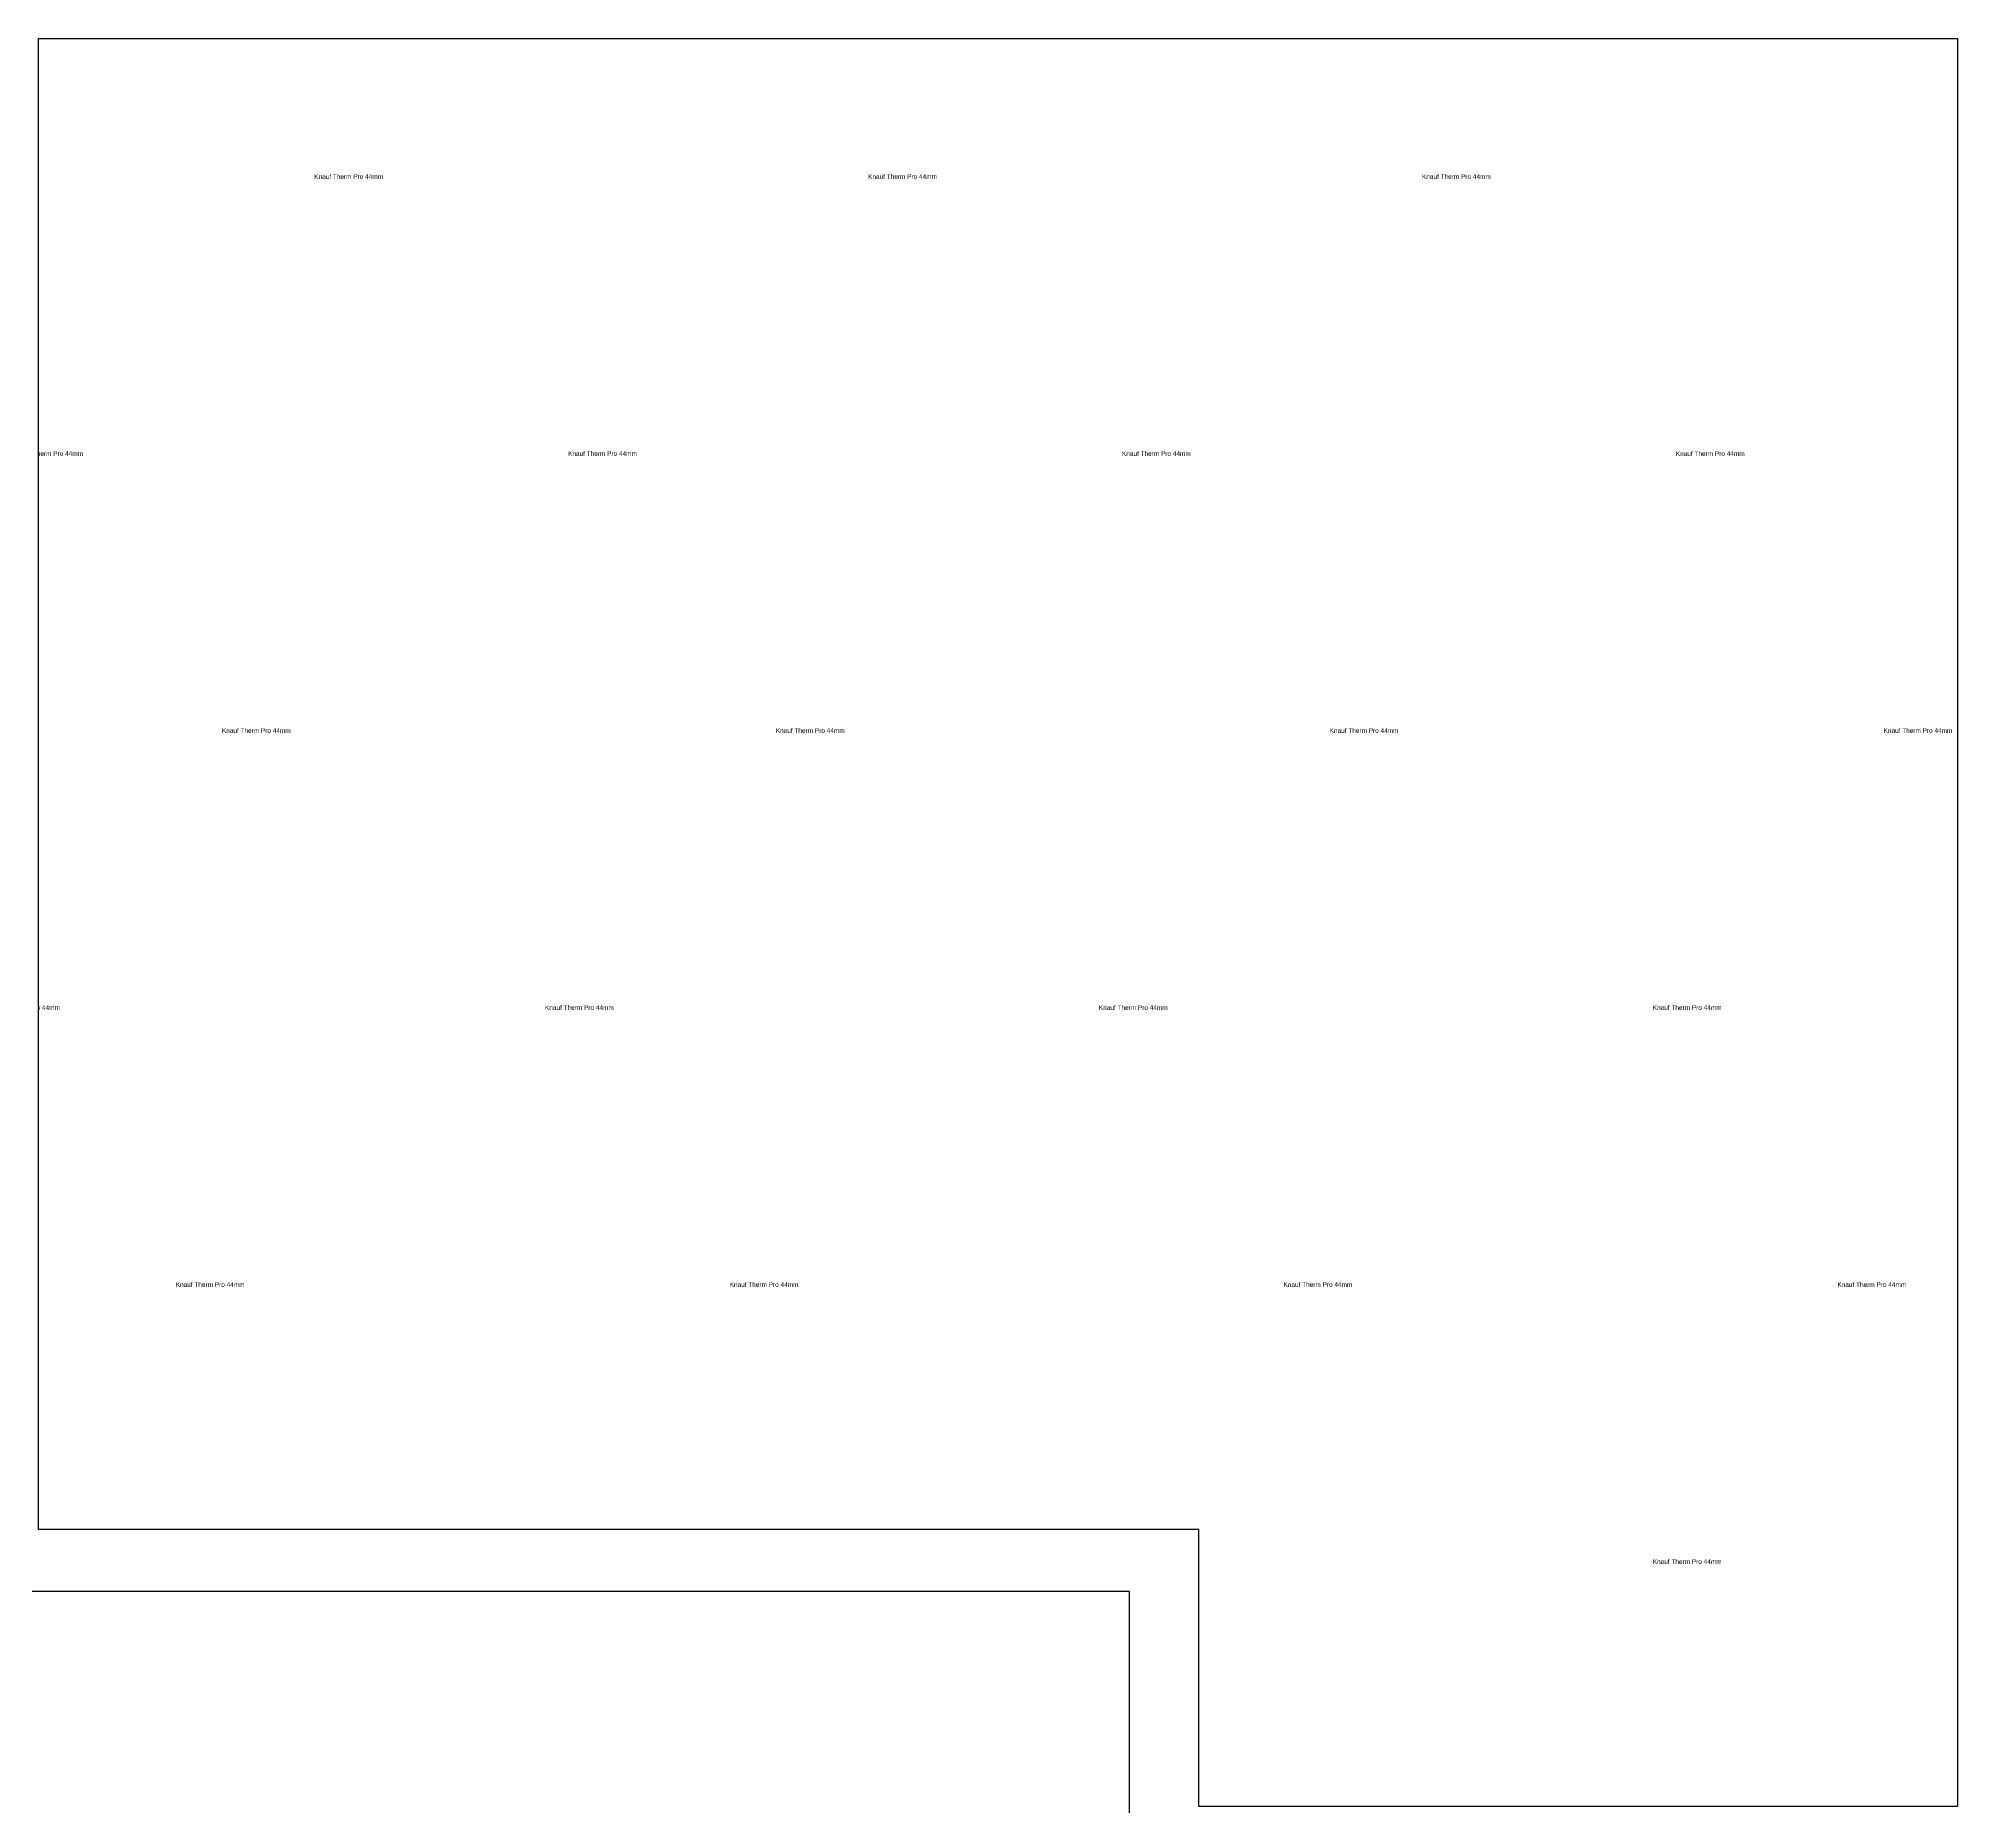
# Model space of a CAD drawing. Header units: inches. Extents: x 13098 to 26823, y 3125 to 10575.
# Drawn here: x 22665 to 26823, y 6595 to 10425 of the extents above; entities that cross this region are included whole.
import ezdxf
from ezdxf.xclip import XClip

# ---------------------------------------------------------------- set-up
doc = ezdxf.new("R2010")
doc.units = ezdxf.units.IN
doc.header["$MEASUREMENT"] = 0
doc.header["$XCLIPFRAME"] = 0
doc.layers.get('0').update_dxf_attribs({"true_color": 0xc2ced6})
doc.layers.add('Cabinet HFSupp', color=7, linetype='Continuous', true_color=0xfba904)
doc.styles.get("Standard").update_dxf_attribs({"font": 'arial.ttf'})

# ---------------------------------------------------------------- blocks, each defined once
blk = doc.blocks.new('Knauf Thermo (HotFloor Sipplier)')
at = {"insert": (513.6, 329.8, 45), "char_height": 10, "attachment_point": 1}
blk.add_mtext_dynamic_manual_height_columns('Knauf Therm Pro 44mm', width=1057.296, gutter_width=1, heights=[0], dxfattribs=at)

msp = doc.modelspace()

# ---------------------------------------------------------------- linework, layer by layer
at = {"elevation": 250}
msp.add_lwpolyline([(25029, 7061), (22515, 7061), (22515, 10425), (15398, 10425), (15398, 3125), (20328, 3125), (20328, 6195), (25029, 6195), (25029, 7061)], dxfattribs=at)
at = {"layer": 'Cabinet HFSupp', "elevation": 250}
msp.add_lwpolyline([(25179, 6595), (25179, 7195), (22665, 7195), (22665, 10425), (26823, 10425), (26823, 6595), (25179, 6595)], dxfattribs=at)

# ---------------------------------------------------------------- block references
at = {"layer": 'Cabinet HFSupp'}
ref = msp.add_blockref('Knauf Thermo (HotFloor Sipplier)', (22749, 9801, 272), dxfattribs=at)
XClip(ref).set_block_clipping_path([(2429.9999999999, -3206.0000000001), (2429.9999999999, -2606.0000000001), (-84.0000000001, -2606.0000000001), (-84.0000000001, 623.9999999999), (4073.9999999999, 623.9999999999), (4073.9999999999, -3206.0000000001)])
ref = msp.add_blockref('Knauf Thermo (HotFloor Sipplier)', (23949, 9801, 272), dxfattribs=at)
XClip(ref).set_block_clipping_path([(1230, -3206), (1230, -2606), (-1284, -2606), (-1284, 624), (2874, 624), (2874, -3206)])
ref = msp.add_blockref('Knauf Thermo (HotFloor Sipplier)', (25149, 9801, 272), dxfattribs=at)
XClip(ref).set_block_clipping_path([(30, -3206), (30, -2606), (-2484, -2606), (-2484, 624), (1674, 624), (1674, -3206)])
ref = msp.add_blockref('Knauf Thermo (HotFloor Sipplier)', (22099, 9201, 272), dxfattribs=at)
XClip(ref).set_block_clipping_path([(3079.9999999999, -2606.0000000001), (3079.9999999999, -2006.0000000001), (565.9999999999, -2006.0000000001), (565.9999999999, 1223.9999999999), (4723.9999999999, 1223.9999999999), (4723.9999999999, -2606.0000000001)])
ref = msp.add_blockref('Knauf Thermo (HotFloor Sipplier)', (23299, 9201, 272), dxfattribs=at)
XClip(ref).set_block_clipping_path([(1879.9999999999, -2606.0000000001), (1879.9999999999, -2006.0000000001), (-634.0000000001, -2006.0000000001), (-634.0000000001, 1223.9999999999), (3523.9999999999, 1223.9999999999), (3524, -2606.0000000001)])
ref = msp.add_blockref('Knauf Thermo (HotFloor Sipplier)', (24499, 9201, 272), dxfattribs=at)
XClip(ref).set_block_clipping_path([(680, -2606), (680, -2006), (-1834, -2006), (-1834, 1224), (2324, 1224), (2324, -2606)])
ref = msp.add_blockref('Knauf Thermo (HotFloor Sipplier)', (25699, 9201, 272), dxfattribs=at)
XClip(ref).set_block_clipping_path([(-520, -2606), (-520, -2006), (-3034, -2006), (-3034, 1224), (1124, 1224), (1124, -2606)])
ref = msp.add_blockref('Knauf Thermo (HotFloor Sipplier)', (22549, 8601, 272), dxfattribs=at)
XClip(ref).set_block_clipping_path([(2629.9999999999, -2006.0000000001), (2629.9999999999, -1406.0000000001), (115.9999999999, -1406.0000000001), (115.9999999999, 1823.9999999999), (4273.9999999999, 1823.9999999999), (4273.9999999999, -2006.0000000001)])
ref = msp.add_blockref('Knauf Thermo (HotFloor Sipplier)', (23749, 8601, 272), dxfattribs=at)
XClip(ref).set_block_clipping_path([(1429.9999999999, -2006), (1429.9999999999, -1406), (-1084.0000000001, -1406), (-1084.0000000001, 1824), (3073.9999999999, 1824), (3074, -2006)])
ref = msp.add_blockref('Knauf Thermo (HotFloor Sipplier)', (24949, 8601, 272), dxfattribs=at)
XClip(ref).set_block_clipping_path([(230, -2006), (230, -1406), (-2284, -1406), (-2284, 1824), (1874, 1824), (1874, -2006)])
ref = msp.add_blockref('Knauf Thermo (HotFloor Sipplier)', (26149, 8601, 272), dxfattribs=at)
XClip(ref).set_block_clipping_path([(-970, -2006), (-970, -1406), (-3484, -1406), (-3484, 1824), (674, 1824), (674, -2006)])
ref = msp.add_blockref('Knauf Thermo (HotFloor Sipplier)', (22049, 8001, 272), dxfattribs=at)
XClip(ref).set_block_clipping_path([(3129.9999999999, -1406.0000000001), (3129.9999999999, -806.0000000001), (615.9999999999, -806.0000000001), (615.9999999999, 2423.9999999999), (4773.9999999999, 2423.9999999999), (4773.9999999999, -1406.0000000001)])
ref = msp.add_blockref('Knauf Thermo (HotFloor Sipplier)', (23249, 8001, 272), dxfattribs=at)
XClip(ref).set_block_clipping_path([(1929.9999999999, -1406.0000000001), (1929.9999999999, -806.0000000001), (-584.0000000001, -806.0000000001), (-584.0000000001, 2423.9999999999), (3573.9999999999, 2423.9999999999), (3574, -1406.0000000001)])
ref = msp.add_blockref('Knauf Thermo (HotFloor Sipplier)', (24449, 8001, 272), dxfattribs=at)
XClip(ref).set_block_clipping_path([(730, -1406), (730, -806), (-1784, -806), (-1784, 2424), (2374, 2424), (2374, -1406)])
ref = msp.add_blockref('Knauf Thermo (HotFloor Sipplier)', (25649, 8001, 272), dxfattribs=at)
XClip(ref).set_block_clipping_path([(-470, -1406), (-470, -806), (-2984, -806), (-2984, 2424), (1174, 2424), (1174, -1406)])
ref = msp.add_blockref('Knauf Thermo (HotFloor Sipplier)', (22449, 7401, 272), dxfattribs=at)
XClip(ref).set_block_clipping_path([(2729.9999999999, -806.0000000001), (2729.9999999999, -206.0000000001), (215.9999999999, -206.0000000001), (215.9999999999, 3023.9999999999), (4373.9999999999, 3023.9999999999), (4373.9999999999, -806.0000000001)])
ref = msp.add_blockref('Knauf Thermo (HotFloor Sipplier)', (23649, 7401, 272), dxfattribs=at)
XClip(ref).set_block_clipping_path([(1529.9999999999, -806), (1529.9999999999, -206), (-984.0000000001, -206), (-984.0000000001, 3024), (3173.9999999999, 3024), (3174, -806)])
ref = msp.add_blockref('Knauf Thermo (HotFloor Sipplier)', (24849, 7401, 272), dxfattribs=at)
XClip(ref).set_block_clipping_path([(330, -806), (330, -206), (-2184, -206), (-2184, 3024), (1974, 3024), (1974, -806)])
ref = msp.add_blockref('Knauf Thermo (HotFloor Sipplier)', (26049, 7401, 272), dxfattribs=at)
XClip(ref).set_block_clipping_path([(-870, -806), (-870, -206), (-3384, -206), (-3384, 3024), (774, 3024), (774, -806)])
ref = msp.add_blockref('Knauf Thermo (HotFloor Sipplier)', (22049, 6801, 272), dxfattribs=at)
XClip(ref).set_block_clipping_path([(3129.9999999999, -206.0000000001), (3129.9999999999, 393.9999999999), (615.9999999999, 393.9999999999), (615.9999999999, 3623.9999999999), (4773.9999999999, 3623.9999999999), (4773.9999999999, -206.0000000001)])
ref = msp.add_blockref('Knauf Thermo (HotFloor Sipplier)', (23249, 6801, 272), dxfattribs=at)
XClip(ref).set_block_clipping_path([(1929.9999999999, -206.0000000001), (1929.9999999999, 393.9999999999), (-584.0000000001, 393.9999999999), (-584.0000000001, 3623.9999999999), (3573.9999999999, 3623.9999999999), (3574, -206.0000000001)])
ref = msp.add_blockref('Knauf Thermo (HotFloor Sipplier)', (24449, 6801, 272), dxfattribs=at)
XClip(ref).set_block_clipping_path([(730, -206), (730, 394), (-1784, 394), (-1784, 3624), (2374, 3624), (2374, -206)])
ref = msp.add_blockref('Knauf Thermo (HotFloor Sipplier)', (25649, 6801, 272), dxfattribs=at)
XClip(ref).set_block_clipping_path([(-470, -206), (-470, 394), (-2984, 394), (-2984, 3624), (1174, 3624), (1174, -206)])

doc.saveas('drawing.dxf')
